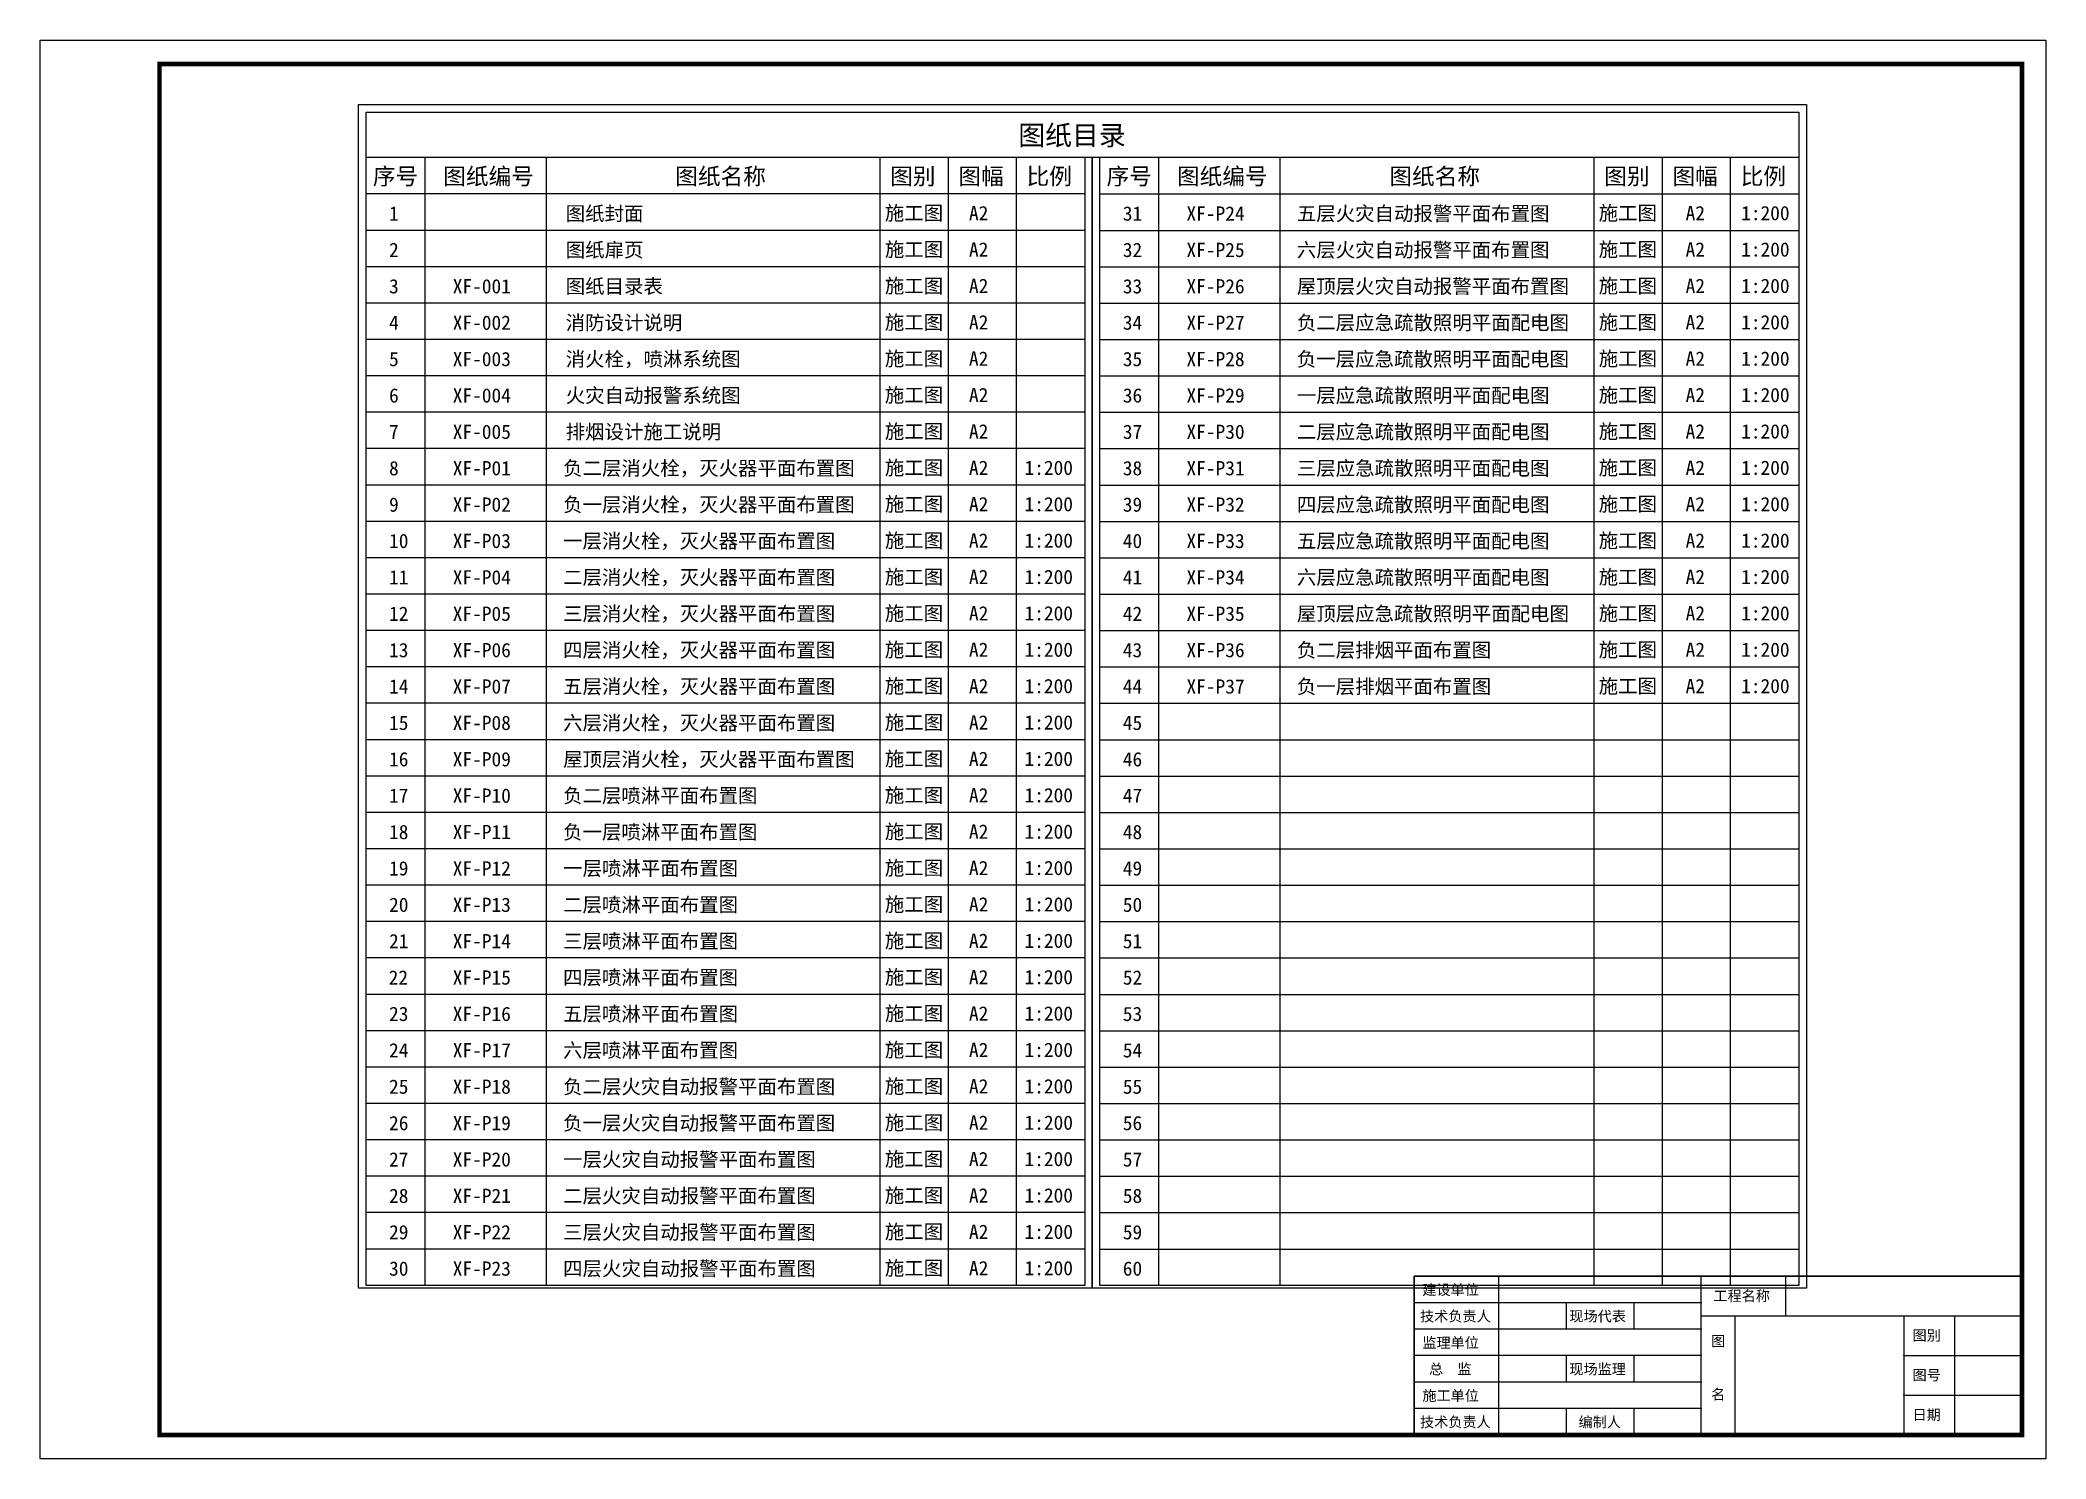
# Model space of a CAD drawing. Extents: x -149393 to 1177518, y -366685 to 296590.
# Drawn here: x 113993 to 173393, y 94570 to 136574 of the extents above; entities that cross this region are included whole.
import ezdxf

# ---------------------------------------------------------------- set-up
doc = ezdxf.new("R2010")
doc.units = 0
doc.header["$LTSCALE"] = 1000
doc.header["$MEASUREMENT"] = 0
doc.layers.get('0').update_dxf_attribs({"linetype": 'CONTINUOUS'})
doc.layers.add('PUB_TITLE', color=253, linetype='CONTINUOUS')
doc.layers.add('TEXT', color=7, linetype='CONTINUOUS')
doc.styles.add('HZ', font='')
doc.styles.add('宋体', font='')
doc.styles.get('HZ').set_extended_font_data('SimSun')
doc.styles.get('宋体').set_extended_font_data('SimSun')

msp = doc.modelspace()

# ---------------------------------------------------------------- texts
at = {"layer": 'TEXT', "style": 'HZ'}
for s, height, p in [('图纸目录', 583.37, (142960.2, 133464.4)), ('序号', 492.22, (123846.7, 132296.8)), ('图纸编号', 492.22, (125931, 132296.8)), ('图纸名称', 492.22, (132801.8, 132296.8)), ('图别', 492.22, (139166.7, 132296.8)), ('图幅', 492.22, (141186.3, 132296.8)), ('比例', 492.22, (143205.9, 132296.8)), ('序号', 492.22, (145576.1, 132296.8)), ('图纸编号', 492.22, (147660.4, 132296.8)), ('图纸名称', 492.22, (153949.3, 132296.8)), ('图别', 492.22, (160314.2, 132296.8)), ('图幅', 492.22, (162333.8, 132296.8)), ('比例', 492.22, (164353.4, 132296.8)), ('1', 421.9, (124327.3, 131229.2)), ('图纸封面', 421.9, (129558.4, 131229.2)), ('施工图', 421.9, (139009.9, 131241.8)), ('A2', 421.9, (141500.9, 131241.8)), ('31', 421.9, (146056.7, 131229.2)), ('XF-P24', 421.9, (147942.1, 131229.2)), ('五层火灾自动报警平面布置图 ', 421.902, (151210.9, 131229.2)), ('施工图', 421.9, (160148.9, 131241.8)), ('A2', 421.9, (162723.7, 131241.8)), ('1:200', 421.9, (164369, 131241.8)), ('2', 421.9, (124327.3, 130152.1)), ('图纸扉页', 421.9, (129558.4, 130152.1)), ('施工图', 421.9, (139009.9, 130164.7)), ('A2', 421.9, (141500.9, 130164.7)), ('32', 421.9, (146056.7, 130152.1)), ('XF-P25', 421.9, (147942.1, 130152.1)), ('六层火灾自动报警平面布置图 ', 421.902, (151210.9, 130152.1)), ('施工图', 421.9, (160148.9, 130164.7)), ('A2', 421.9, (162723.7, 130164.7)), ('1:200', 421.9, (164369, 130164.7)), ('XF-001', 421.9, (126212.7, 129075)), ('图纸目录表', 421.9, (129558.4, 129075)), ('施工图', 421.9, (139009.9, 129087.5)), ('A2', 421.9, (141500.9, 129087.5)), ('XF-P26', 421.9, (147942.1, 129075)), ('屋顶层火灾自动报警平面布置图 ', 421.902, (151210.9, 129075)), ('施工图', 421.9, (160148.9, 129087.5)), ('A2', 421.9, (162723.7, 129087.5)), ('1:200', 421.9, (164369, 129087.5)), ('3', 421.9, (124327.3, 129075)), ('33', 421.9, (146056.7, 129075)), ('4', 421.9, (124327.3, 127997.9)), ('XF-002', 421.9, (126212.7, 127997.9)), ('消防设计说明', 421.9, (129558.4, 127997.9)), ('施工图', 421.9, (139009.9, 128010.4)), ('A2', 421.9, (141500.9, 128010.4)), ('34', 421.9, (146056.7, 127997.9)), ('XF-P27', 421.9, (147942.1, 127997.9)), ('负二层应急疏散照明平面配电图', 421.902, (151210.9, 127997.9)), ('施工图', 421.9, (160148.9, 128010.4)), ('A2', 421.9, (162723.7, 128010.4)), ('1:200', 421.9, (164369, 128010.4)), ('5', 421.9, (124327.3, 126920.8)), ('XF-003', 421.9, (126212.7, 126920.8)), ('消火栓，喷淋系统图', 421.9, (129558.4, 126920.8)), ('施工图', 421.9, (139009.9, 126933.3)), ('A2', 421.9, (141500.9, 126933.3)), ('35', 421.9, (146056.7, 126920.8)), ('XF-P28', 421.9, (147942.1, 126920.8)), ('负一层应急疏散照明平面配电图', 421.902, (151210.9, 126920.8)), ('施工图', 421.9, (160148.9, 126933.3)), ('A2', 421.9, (162723.7, 126933.3)), ('1:200', 421.9, (164369, 126933.3)), ('6', 421.9, (124327.3, 125843.6)), ('XF-004', 421.9, (126212.7, 125843.6)), ('火灾自动报警系统图', 421.9, (129558.4, 125843.6)), ('施工图', 421.9, (139009.9, 125856.2)), ('A2', 421.9, (141500.9, 125856.2)), ('36', 421.9, (146056.7, 125843.6)), ('XF-P29', 421.9, (147942.1, 125843.6)), ('一层应急疏散照明平面配电图', 421.902, (151210.9, 125843.6)), ('施工图', 421.9, (160148.9, 125856.2)), ('A2', 421.9, (162723.7, 125856.2)), ('1:200', 421.9, (164369, 125856.2)), ('7', 421.9, (124327.3, 124766.5)), ('XF-005', 421.9, (126212.7, 124766.5)), ('排烟设计施工说明', 421.9, (129558.4, 124766.5)), ('施工图', 421.9, (139009.9, 124779.1)), ('A2', 421.9, (141500.9, 124779.1)), ('37', 421.9, (146056.7, 124766.5)), ('XF-P30', 421.9, (147942.1, 124766.5)), ('二层应急疏散照明平面配电图', 421.902, (151210.9, 124766.5)), ('施工图', 421.9, (160148.9, 124779.1)), ('A2', 421.9, (162723.7, 124779.1)), ('1:200', 421.9, (164369, 124779.1)), ('负二层消火栓，灭火器平面布置图 ', 421.902, (129481.5, 123689.4)), ('施工图', 421.9, (139009.9, 123701.9)), ('三层应急疏散照明平面配电图', 421.902, (151210.9, 123689.4)), ('施工图', 421.9, (160148.9, 123701.9)), ('8', 421.9, (124327.3, 123689.4)), ('XF-P01', 421.9, (126212.7, 123689.4)), ('A2', 421.9, (141500.9, 123701.9)), ('1:200', 421.9, (143146.3, 123701.9)), ('38', 421.9, (146056.7, 123689.4)), ('XF-P31', 421.9, (147942.1, 123689.4)), ('A2', 421.9, (162723.7, 123701.9)), ('1:200', 421.9, (164369, 123701.9)), ('9', 421.9, (124327.3, 122612.3)), ('XF-P02', 421.9, (126212.7, 122612.3)), ('负一层消火栓，灭火器平面布置图 ', 421.902, (129481.5, 122612.3)), ('施工图', 421.9, (139009.9, 122624.8)), ('A2', 421.9, (141500.9, 122624.8)), ('1:200', 421.9, (143146.3, 122624.8)), ('39', 421.9, (146056.7, 122612.3)), ('XF-P32', 421.9, (147942.1, 122612.3)), ('四层应急疏散照明平面配电图', 421.902, (151210.9, 122612.3)), ('施工图', 421.9, (160148.9, 122624.8)), ('A2', 421.9, (162723.7, 122624.8)), ('1:200', 421.9, (164369, 122624.8)), ('10', 421.9, (124327.3, 121535.2)), ('XF-P03', 421.9, (126212.7, 121535.2)), ('一层消火栓，灭火器平面布置图 ', 421.902, (129481.5, 121535.2)), ('施工图', 421.9, (139009.9, 121547.7)), ('A2', 421.9, (141500.9, 121547.7)), ('1:200', 421.9, (143146.3, 121547.7)), ('40', 421.9, (146056.7, 121535.2)), ('XF-P33', 421.9, (147942.1, 121535.2)), ('五层应急疏散照明平面配电图', 421.902, (151210.9, 121535.2)), ('施工图', 421.9, (160148.9, 121547.7)), ('A2', 421.9, (162723.7, 121547.7)), ('1:200', 421.9, (164369, 121547.7)), ('11', 421.9, (124327.3, 120458)), ('XF-P04', 421.9, (126212.7, 120458)), ('二层消火栓，灭火器平面布置图 ', 421.902, (129481.5, 120458)), ('施工图', 421.9, (139009.9, 120470.6)), ('A2', 421.9, (141500.9, 120470.6)), ('1:200', 421.9, (143146.3, 120470.6)), ('41', 421.9, (146056.7, 120458)), ('XF-P34', 421.9, (147942.1, 120458)), ('六层应急疏散照明平面配电图', 421.902, (151210.9, 120458)), ('施工图', 421.9, (160148.9, 120470.6)), ('A2', 421.9, (162723.7, 120470.6)), ('1:200', 421.9, (164369, 120470.6)), ('12', 421.9, (124327.3, 119380.9)), ('XF-P05', 421.9, (126212.7, 119380.9)), ('三层消火栓，灭火器平面布置图 ', 421.902, (129481.5, 119380.9)), ('施工图', 421.9, (139009.9, 119393.4)), ('A2', 421.9, (141500.9, 119393.4)), ('1:200', 421.9, (143146.3, 119393.4)), ('42', 421.9, (146056.7, 119380.9)), ('XF-P35', 421.9, (147942.1, 119380.9)), ('屋顶层应急疏散照明平面配电图', 421.902, (151210.9, 119380.9)), ('施工图', 421.9, (160148.9, 119393.4)), ('A2', 421.9, (162723.7, 119393.4)), ('1:200', 421.9, (164369, 119393.4)), ('施工图', 421.9, (139009.9, 118316.3)), ('施工图', 421.9, (160148.9, 118316.3)), ('13', 421.9, (124327.3, 118303.8)), ('XF-P06', 421.9, (126212.7, 118303.8)), ('四层消火栓，灭火器平面布置图 ', 421.902, (129481.5, 118303.8)), ('A2', 421.9, (141500.9, 118316.3)), ('1:200', 421.9, (143146.3, 118316.3)), ('43', 421.9, (146056.7, 118303.8)), ('XF-P36', 421.9, (147942.1, 118303.8)), ('负二层排烟平面布置图', 421.9, (151210.9, 118303.8)), ('A2', 421.9, (162723.7, 118316.3)), ('1:200', 421.9, (164369, 118316.3)), ('14', 421.9, (124327.3, 117226.7)), ('XF-P07', 421.9, (126212.7, 117226.7)), ('五层消火栓，灭火器平面布置图 ', 421.902, (129481.5, 117226.7)), ('施工图', 421.9, (139009.9, 117239.2)), ('A2', 421.9, (141500.9, 117239.2)), ('1:200', 421.9, (143146.3, 117239.2)), ('44', 421.9, (146056.7, 117226.7)), ('XF-P37', 421.9, (147942.1, 117226.7)), ('负一层排烟平面布置图', 421.9, (151210.9, 117226.7)), ('施工图', 421.9, (160148.9, 117239.2)), ('A2', 421.9, (162723.7, 117239.2)), ('1:200', 421.9, (164369, 117239.2)), ('15', 421.9, (124327.3, 116149.6)), ('XF-P08', 421.9, (126212.7, 116149.6)), ('六层消火栓，灭火器平面布置图 ', 421.902, (129481.5, 116149.6)), ('施工图', 421.9, (139009.9, 116162.1)), ('A2', 421.9, (141500.9, 116162.1)), ('1:200', 421.9, (143146.3, 116162.1)), ('45', 421.9, (146056.7, 116149.6)), ('16', 421.9, (124327.3, 115072.4)), ('XF-P09', 421.9, (126212.7, 115072.4)), ('屋顶层消火栓，灭火器平面布置图', 421.902, (129481.5, 115072.4)), ('施工图', 421.9, (139009.9, 115085)), ('A2', 421.9, (141500.9, 115085)), ('1:200', 421.9, (143146.3, 115085)), ('46', 421.9, (146056.7, 115072.4)), ('17', 421.9, (124327.3, 113995.3)), ('XF-P10', 421.9, (126212.7, 113995.3)), ('负二层喷淋平面布置图 ', 421.902, (129481.5, 113995.3)), ('施工图', 421.9, (139009.9, 114007.8)), ('A2', 421.9, (141500.9, 114007.8)), ('1:200', 421.9, (143146.3, 114007.8)), ('47', 421.9, (146056.7, 113995.3)), ('18', 421.9, (124327.3, 112918.2)), ('XF-P11', 421.9, (126212.7, 112918.2)), ('负一层喷淋平面布置图 ', 421.902, (129481.5, 112918.2)), ('施工图', 421.9, (139009.9, 112930.7)), ('A2', 421.9, (141500.9, 112930.7)), ('1:200', 421.9, (143146.3, 112930.7)), ('48', 421.9, (146056.7, 112918.2)), ('一层喷淋平面布置图 ', 421.9, (129481.5, 111841.1)), ('施工图', 421.9, (139009.9, 111853.6)), ('A2', 421.9, (141500.9, 111853.6)), ('1:200', 421.9, (143146.3, 111853.6)), ('19', 421.9, (124327.3, 111841.1)), ('XF-P12', 421.9, (126212.7, 111841.1)), ('49', 421.9, (146056.7, 111841.1)), ('20', 421.9, (124327.3, 110763.9)), ('XF-P13', 421.9, (126212.7, 110763.9)), ('二层喷淋平面布置图 ', 421.9, (129481.5, 110763.9)), ('施工图', 421.9, (139009.9, 110776.5)), ('A2', 421.9, (141500.9, 110776.5)), ('1:200', 421.9, (143146.3, 110776.5)), ('50', 421.9, (146056.7, 110763.9)), ('21', 421.9, (124327.3, 109686.8)), ('XF-P14', 421.9, (126212.7, 109686.8)), ('三层喷淋平面布置图 ', 421.9, (129481.5, 109686.8)), ('施工图', 421.9, (139009.9, 109699.4)), ('A2', 421.9, (141500.9, 109699.4)), ('1:200', 421.9, (143146.3, 109699.4)), ('51', 421.9, (146056.7, 109686.8)), ('22', 421.9, (124315.5, 108609.7)), ('XF-P15', 421.9, (126212.7, 108609.7)), ('四层喷淋平面布置图', 421.9, (129481.5, 108609.7)), ('施工图', 421.9, (139009.9, 108622.2)), ('A2', 421.9, (141500.9, 108622.2)), ('1:200', 421.9, (143146.3, 108622.2)), ('52', 421.9, (146056.7, 108609.7)), ('23', 421.9, (124327.3, 107532.6)), ('XF-P16', 421.9, (126212.7, 107532.6)), ('五层喷淋平面布置图', 421.9, (129481.5, 107532.6)), ('施工图', 421.9, (139009.9, 107545.1)), ('A2', 421.9, (141500.9, 107545.1)), ('1:200', 421.9, (143146.3, 107545.1)), ('53', 421.9, (146056.7, 107532.6)), ('六层喷淋平面布置图 ', 421.9, (129481.5, 106455.5)), ('施工图', 421.9, (139009.9, 106468)), ('24', 421.9, (124327.3, 106455.5)), ('XF-P17', 421.9, (126212.7, 106455.5)), ('A2', 421.9, (141500.9, 106468)), ('1:200', 421.9, (143146.3, 106468)), ('54', 421.9, (146056.7, 106455.5)), ('25', 421.9, (124327.3, 105378.3)), ('XF-P18', 421.9, (126212.7, 105378.3)), ('负二层火灾自动报警平面布置图 ', 421.902, (129481.5, 105378.3)), ('施工图', 421.9, (139009.9, 105390.9)), ('A2', 421.9, (141500.9, 105390.9)), ('1:200', 421.9, (143146.3, 105390.9)), ('55', 421.9, (146056.7, 105378.3)), ('26', 421.9, (124327.3, 104301.2)), ('XF-P19', 421.9, (126212.7, 104301.2)), ('负一层火灾自动报警平面布置图 ', 421.902, (129481.5, 104301.2)), ('施工图', 421.9, (139009.9, 104313.8)), ('A2', 421.9, (141500.9, 104313.8)), ('1:200', 421.9, (143146.3, 104313.8)), ('56', 421.9, (146056.7, 104301.2)), ('27', 421.9, (124327.3, 103224.1)), ('XF-P20', 421.9, (126212.7, 103224.1)), ('一层火灾自动报警平面布置图  ', 421.902, (129481.5, 103224.1)), ('施工图', 421.9, (139009.9, 103236.6)), ('A2', 421.9, (141500.9, 103236.6)), ('1:200', 421.9, (143146.3, 103236.6)), ('57', 421.9, (146056.7, 103224.1)), ('28', 421.9, (124327.3, 102147)), ('XF-P21', 421.9, (126212.7, 102147)), ('二层火灾自动报警平面布置图 ', 421.902, (129481.5, 102147)), ('施工图', 421.9, (139009.9, 102159.5)), ('A2', 421.9, (141500.9, 102159.5)), ('1:200', 421.9, (143146.3, 102159.5)), ('58', 421.9, (146056.7, 102147)), ('29', 421.9, (124327.3, 101069.9)), ('XF-P22', 421.9, (126212.7, 101069.9)), ('三层火灾自动报警平面布置图 ', 421.902, (129481.5, 101069.9)), ('施工图', 421.9, (139009.9, 101082.4)), ('A2', 421.9, (141500.9, 101082.4)), ('1:200', 421.9, (143146.3, 101082.4)), ('59', 421.9, (146056.7, 101069.9)), ('30', 421.9, (124327.3, 99992.7)), ('XF-P23', 421.9, (126212.7, 99992.7)), ('四层火灾自动报警平面布置图 ', 421.902, (129481.5, 99992.7)), ('施工图', 421.9, (139009.9, 100005.3)), ('A2', 421.9, (141500.9, 100005.3)), ('1:200', 421.9, (143146.3, 100005.3)), ('60', 421.9, (146056.7, 99992.7))]:
    msp.add_text(s, height=height, dxfattribs=at).set_placement(p)

# ---------------------------------------------------------------- blocks, each defined once
blk = doc.blocks.new('会签栏')
at = {"layer": 'PUB_TITLE', "color": 4, "lineweight": 30}
blk.add_lwpolyline([(-18000, 0), (-18000, 4700), (0, 4700)], dxfattribs=at)
at = {"layer": 'PUB_TITLE', "color": 4}
for points in [[(-15500, 4700), (-15500, 0)], [(-9500, 0), (-9500, 4700)], [(-7000, 4700), (-7000, 3525)], [(-9500, 3917), (-18000, 3917)], [(-13500, 3917), (-13500, 3133)], [(-11500, 3917), (-11500, 3133)], [(-9500, 3133), (-18000, 3133)], [(-9500, 3525), (0, 3525)], [(-8500, 3525), (-8500, 0)], [(-3500, 3525), (-3500, 0)], [(-2000, 3525), (-2000, 0)], [(-9500, 2350), (-18000, 2350)], [(-13500, 2350), (-13500, 1567)], [(-11500, 2350), (-11500, 1567)], [(-3500, 2350), (0, 2350)], [(-9500, 1567), (-18000, 1567)], [(-9500, 783), (-18000, 783)], [(-13500, 783), (-13500, 0)], [(-11500, 783), (-11500, 0)], [(-3500, 1175), (0, 1175)]]:
    blk.add_lwpolyline(points, dxfattribs=at)
at = {"layer": 'PUB_TITLE'}
for p in [(-9500, 3917), (-9500, 3133), (-9500, 2350), (-9500, 1567), (-9500, 783), (-3500, 1175)]:
    blk.add_point(p, dxfattribs=at)
at = {"layer": 'PUB_TITLE', "color": 4}
blk.add_point((-3500, 2350), dxfattribs=at)
at = {"lineweight": -3, "style": '宋体'}
for s, p in [('建设单位', (-17758, 4147)), ('工程名称', (-9140, 3965)), ('技术负责人', (-17828, 3363)), ('现场代表', (-13405, 3363)), ('图别', (-3241, 2796)), ('监理单位', (-17758, 2580)), ('图', (-9206, 2624)), ('总  监', (-17560, 1797)), ('现场监理', (-13405, 1797)), ('图号', (-3241, 1621)), ('施工单位', (-17758, 1013)), ('名', (-9206, 1049)), ('日期', (-3241, 446)), ('技术负责人', (-17828, 230)), ('编制人', (-13134, 230))]:
    blk.add_text(s, height=307, dxfattribs=at).set_placement(p)

# ---------------------------------------------------------------- linework, layer by layer
at = {"color": 4}
for p, q in [((144928.8, 133096.4), (123648.3, 133096.4)), ((125398.6, 99705.7), (125398.6, 133096.4)), ((128989, 99705.7), (128989, 133096.4)), ((138870, 99705.7), (138870, 133096.4)), ((140889.6, 99705.7), (140889.6, 133096.4)), ((142909.2, 99705.7), (142909.2, 133096.4)), ((166076.3, 133096.4), (144774.4, 133096.4)), ((147128, 99705.7), (147128, 133096.4)), ((150718.4, 99705.7), (150718.4, 133096.4)), ((160017.5, 99705.7), (160017.5, 133096.4)), ((162037.1, 99705.7), (162037.1, 133096.4)), ((164056.7, 99705.7), (164056.7, 133096.4))]:
    msp.add_line(p, q, dxfattribs=at)
for points in [[(123423.9, 134667.2), (123423.9, 134667.2), (166300.7, 134667.2), (166300.7, 99622.4), (145153.2, 99622.4), (145153.2, 133096.4)], [(145153.2, 133096.4), (145153.2, 99622.4), (123423.9, 99622.4), (123423.9, 134667.2), (123423.9, 134667.2), (123423.9, 134667.2)], [(144928.8, 133096.4), (144928.8, 99705.7), (123648.3, 99705.7), (123648.3, 134442.8), (144928.8, 134442.8)], [(144928.8, 134442.8), (166076.3, 134442.8), (166076.3, 99705.7), (145377.6, 99705.7), (145377.6, 133096.4)]]:
    msp.add_lwpolyline(points, dxfattribs=at)
at = {"layer": 'PUB_TITLE'}
msp.add_lwpolyline([(113993.1, 136573.8), (173393.1, 136573.8), (173393.1, 94569.5), (113993.1, 94569.5)], close=True, dxfattribs=at)
at = {"layer": 'PUB_TITLE', "const_width": 135.4}
msp.add_lwpolyline([(117528.8, 135866.7), (172686, 135866.7), (172686, 95276.7), (117528.8, 95276.7), (117528.8, 135866.7)], close=True, dxfattribs=at)
at = {"layer": 'TEXT'}
for p, q in [((144928.8, 132019.3), (123648.3, 132019.3)), ((145377.6, 132019.3), (166076.3, 132019.3)), ((144928.8, 130942.2), (123648.3, 130942.2)), ((145377.6, 130942.2), (166076.3, 130942.2)), ((144928.8, 129865), (123648.3, 129865)), ((145377.6, 129865), (166076.3, 129865)), ((144928.8, 128787.9), (123648.3, 128787.9)), ((145377.6, 128787.9), (166076.3, 128787.9)), ((144928.8, 127710.8), (123648.3, 127710.8)), ((145377.6, 127710.8), (166076.3, 127710.8)), ((144928.8, 126633.7), (123648.3, 126633.7)), ((145377.6, 126633.7), (166076.3, 126633.7)), ((144928.8, 125556.6), (123648.3, 125556.6)), ((145377.6, 125556.6), (166076.3, 125556.6)), ((144928.8, 124479.4), (123648.3, 124479.4)), ((145377.6, 124479.4), (166076.3, 124479.4)), ((144928.8, 123402.3), (123648.3, 123402.3)), ((145377.6, 123402.3), (166076.3, 123402.3)), ((144928.8, 122325.2), (123648.3, 122325.2)), ((145377.6, 122325.2), (166076.3, 122325.2)), ((144928.8, 121248.1), (123648.3, 121248.1)), ((145377.6, 121248.1), (166076.3, 121248.1)), ((144928.8, 120171), (123648.3, 120171)), ((145377.6, 120171), (166076.3, 120171)), ((144928.8, 119093.8), (123648.3, 119093.8)), ((145377.6, 119093.8), (166076.3, 119093.8)), ((144928.8, 118016.7), (123648.3, 118016.7)), ((145377.6, 118016.7), (166076.3, 118016.7)), ((144928.8, 116939.6), (123648.3, 116939.6)), ((145377.6, 116939.6), (166076.3, 116939.6)), ((144928.8, 115862.5), (123648.3, 115862.5)), ((145377.6, 115862.5), (166076.3, 115862.5)), ((144928.8, 114785.3), (123648.3, 114785.3)), ((145377.6, 114785.3), (166076.3, 114785.3)), ((144928.8, 113708.2), (123648.3, 113708.2)), ((145377.6, 113708.2), (166076.3, 113708.2)), ((144928.8, 112631.1), (123648.3, 112631.1)), ((145377.6, 112631.1), (166076.3, 112631.1)), ((144928.8, 111554), (123648.3, 111554)), ((145377.6, 111554), (166076.3, 111554)), ((144928.8, 110476.9), (123648.3, 110476.9)), ((145377.6, 110476.9), (166076.3, 110476.9)), ((144928.8, 109399.7), (123648.3, 109399.7)), ((145377.6, 109399.7), (166076.3, 109399.7)), ((144928.8, 108322.6), (123648.3, 108322.6)), ((145377.6, 108322.6), (166076.3, 108322.6)), ((144928.8, 107245.5), (123648.3, 107245.5)), ((145377.6, 107245.5), (166076.3, 107245.5)), ((144928.8, 106168.4), (123648.3, 106168.4)), ((145377.6, 106168.4), (166076.3, 106168.4)), ((144928.8, 105091.3), (123648.3, 105091.3)), ((145377.6, 105091.3), (166076.3, 105091.3)), ((144928.8, 104014.1), (123648.3, 104014.1)), ((145377.6, 104014.1), (166076.3, 104014.1)), ((144928.8, 102937), (123648.3, 102937)), ((145377.6, 102937), (166076.3, 102937)), ((144928.8, 101859.9), (123648.3, 101859.9)), ((145377.6, 101859.9), (166076.3, 101859.9)), ((144928.8, 100782.8), (123648.3, 100782.8)), ((145377.6, 100782.8), (166076.3, 100782.8)), ((144928.8, 99705.7), (123648.3, 99705.7)), ((144928.8, 99705.7), (123648.3, 99705.7)), ((144928.8, 99705.7), (123648.3, 99705.7))]:
    msp.add_line(p, q, dxfattribs=at)

# ---------------------------------------------------------------- block references
msp.add_blockref('会签栏', (172686, 95276.7))

msp.set_redraw_order([(e.dxf.handle, doc.entitydb.next_handle()) for e in msp.query("TEXT MTEXT ATTDEF DIMENSION ARC_DIMENSION")])  # texts and dimensions are drawn at this point

doc.saveas('drawing.dxf')
